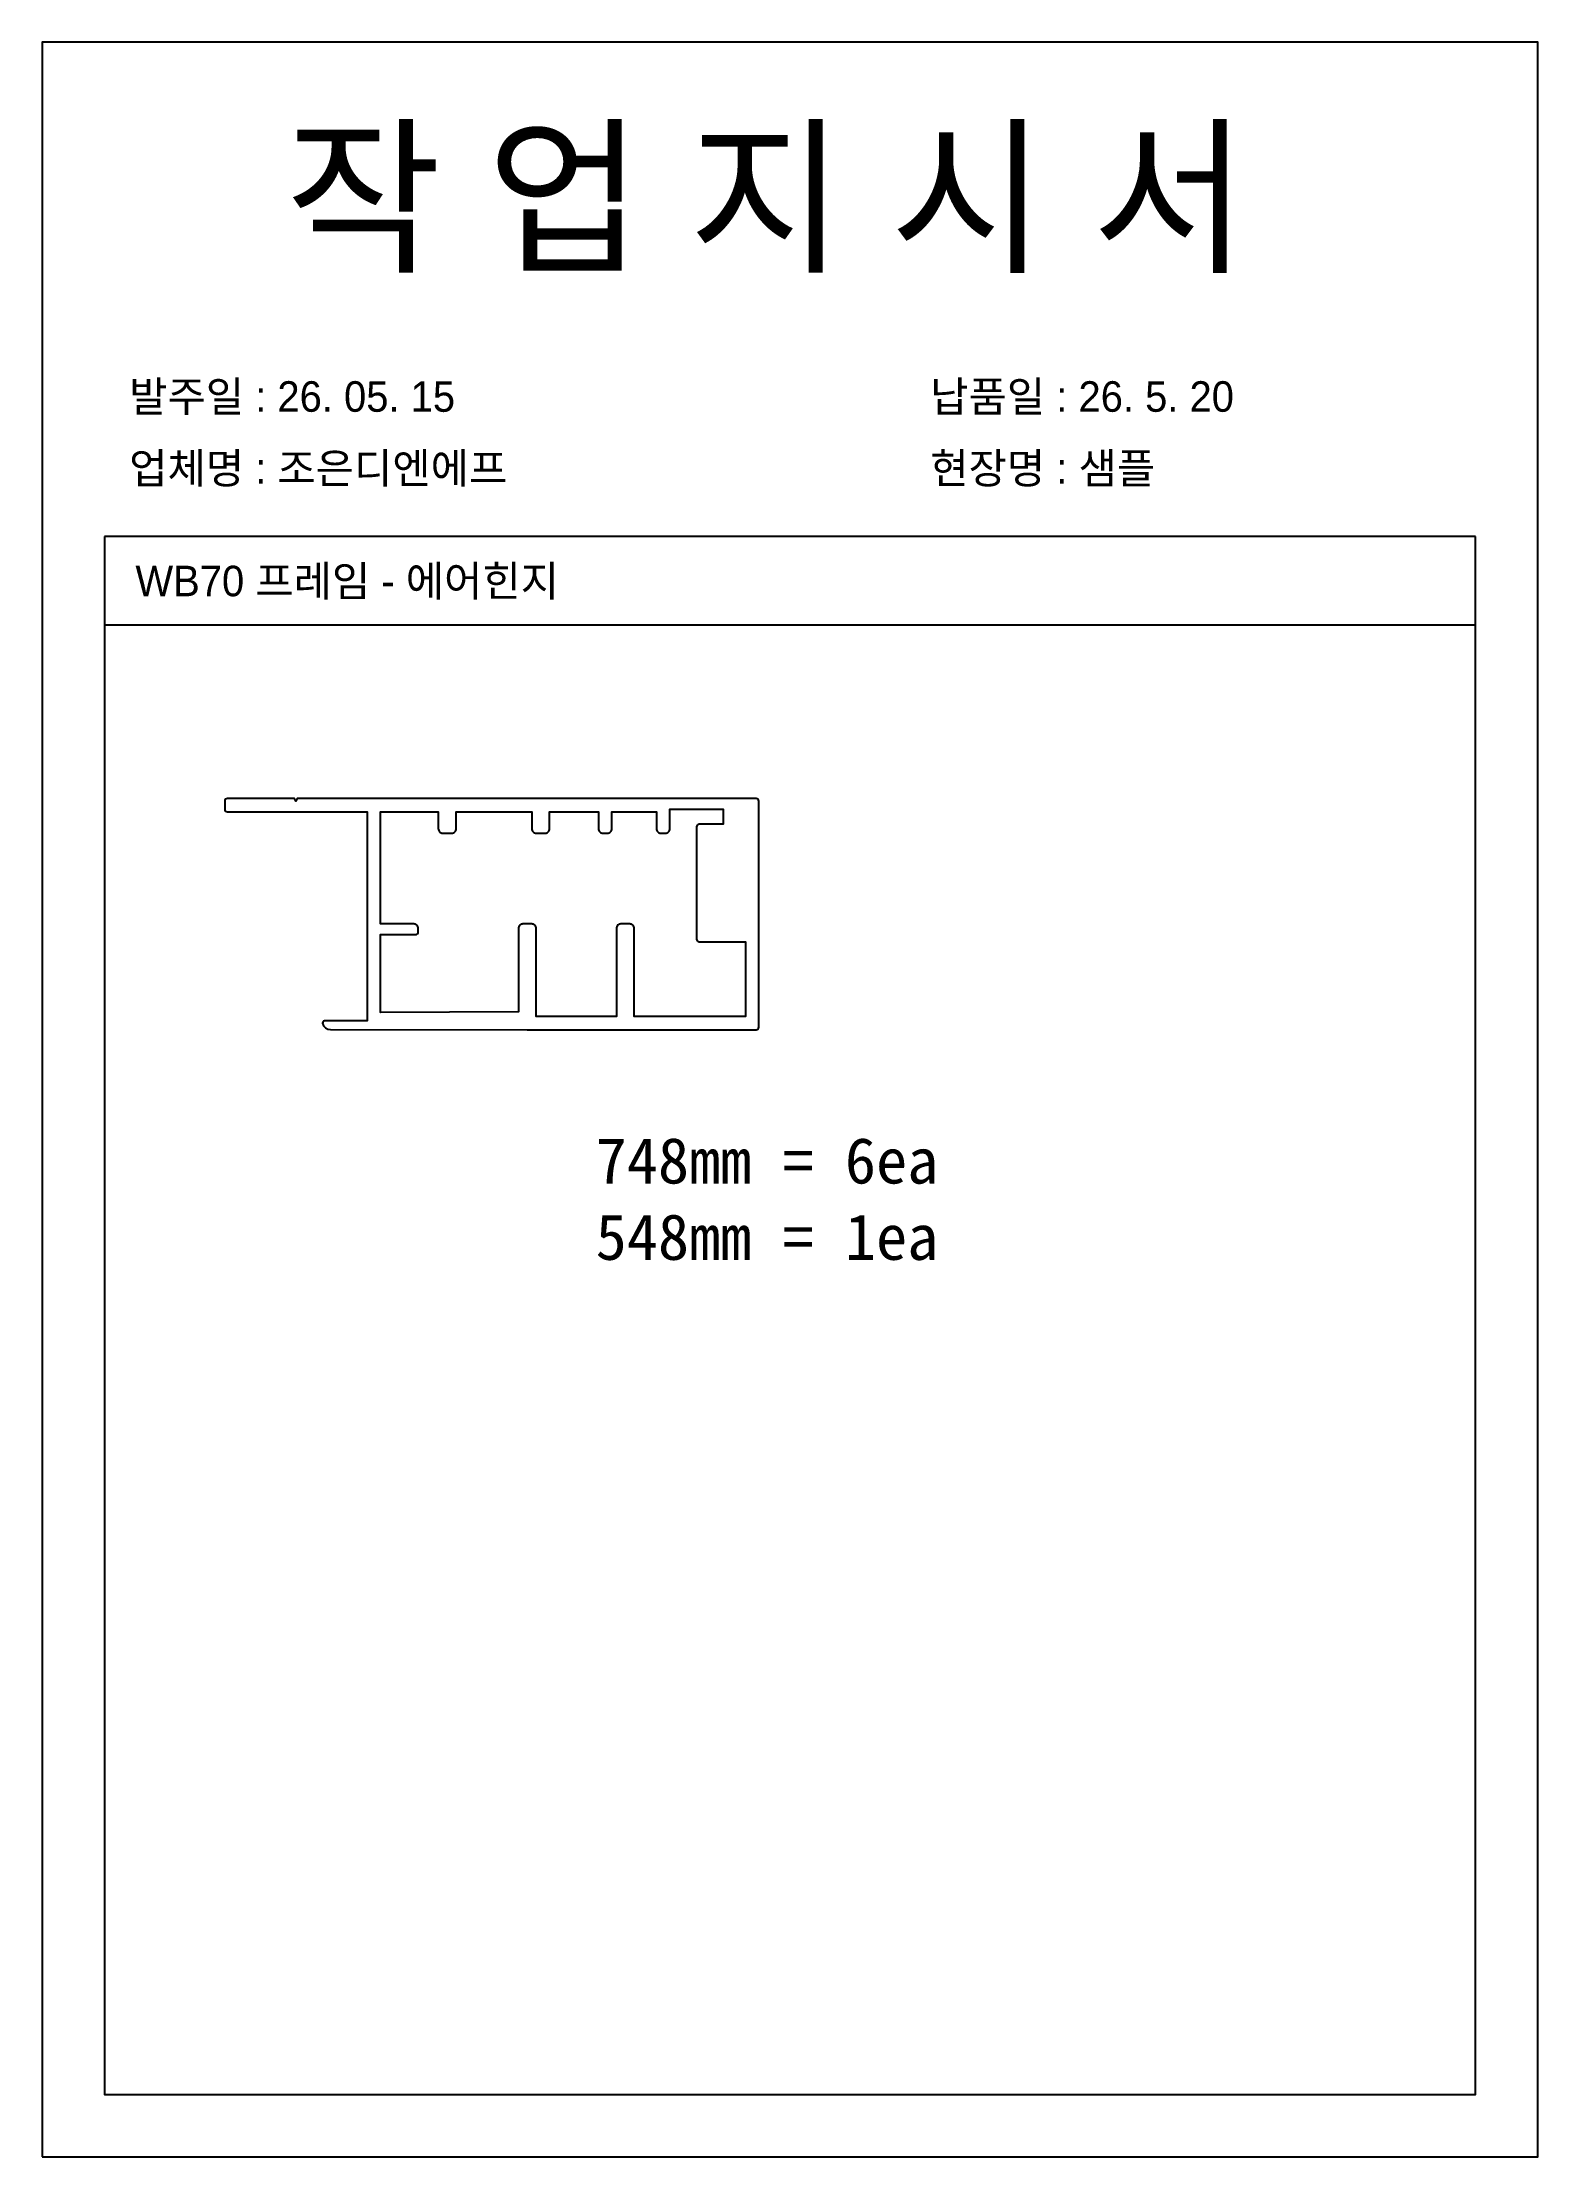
# Model space of a CAD drawing. Header units: millimetres. Extents: x -44117 to 256353, y -2095463 to 65325.
# Drawn here: x 125854 to 127534, y -946371 to -943995 of the extents above; entities that cross this region are included whole.
import ezdxf

# ---------------------------------------------------------------- set-up
doc = ezdxf.new("R2010")
doc.units = ezdxf.units.MM
doc.header["$LTSCALE"] = 10

msp = doc.modelspace()

# ---------------------------------------------------------------- texts
at = {"attachment_point": 1}
for s, heights, insert, char_height in [('{\\fGulim|b0|i0|c129|p50;작 업 지 시 서}', [-155.84554], (126127.07715, -944099.33916), 140), ('{\\fGulim|b0|i0|c129|p50;발주일 : 26. 05. 15}', [38.18216], (125951.86779, -944376.05958), 34.3), ('{\\fGulim|b0|i0|c129|p50;납품일 : 26. 5. 20}', [37.67976], (126851.84578, -944376.05958), 34.3), ('{\\fGulim|b0|i0|c129|p50;업체명 : 조은디엔에프}', [36.11279], (125951.86779, -944456.71576), 34.3), ('{\\fGulim|b0|i0|c129|p50;현장명 : 샘플}', [38.2735], (126851.84578, -944456.71576), 34.3), ('{\\fGulim|b0|i0|c129|p50;WB70 프레임 - 에어힌지}', [-38.22783], (125958.91, -944583.38186), 34.3), ('{\\fGulim|b1|i0|c129|p50;}748mm = 6ea\\P548mm = 1ea', [779.44612], (126475.92357, -945226.14248), 51.45)]:
    msp.add_mtext_dynamic_manual_height_columns(s, width=3307.3198183, gutter_width=12.5, heights=heights, dxfattribs=dict(at, insert=insert, char_height=char_height))

# ---------------------------------------------------------------- linework, layer by layer
for p, q in [((127464.27054, -944550.34637), (125924.27054, -944550.34637)), ((127464.27054, -944650.34637), (125924.27054, -944650.34637))]:
    msp.add_line(p, q)
msp.add_lwpolyline([(125854.27054, -946371.17665), (127534.27054, -946371.17665), (127534.27054, -943995.17665), (125854.27054, -943995.17665)], close=True)
msp.add_lwpolyline([(125924.27054, -944550.34637), (125924.27054, -946301.17665), (127464.27054, -946301.17665), (127464.27054, -944550.34637)])
at = {"color": 0}
for points in [[(126399.2578, -945104.92387), (126656.18837, -945104.92387, 0.4142135624), (126659.18837, -945101.92387), (126659.18837, -944847.92387, 0.4142135624), (126656.18837, -944844.92387), (126140.68837, -944844.92387), (126139.18837, -944847.92387), (126137.68837, -944844.92387), (126062.18837, -944844.92387, 0.4142135624), (126059.18837, -944847.92387), (126059.18837, -944856.92387, 0.4142135624), (126062.18837, -944859.92387), (126219.18837, -944859.92387), (126219.18837, -945094.92387), (126171.18837, -945094.92387, 0.4669357671), (126169.21948, -945097.27523, 0.3630945399), (126178.07023, -945104.6941), (126399.11897, -945104.92194, 0.0069427707), (126399.2578, -945104.92387), (126399.2578, -945104.92387)], [(126589.18837, -944876.92387), (126589.18837, -945002.92387, 0.4142135624), (126592.18837, -945005.92387), (126644.18837, -945005.92387), (126644.18837, -945089.92387), (126519.18837, -945089.92387), (126519.18837, -944990.92387, 0.4142135624), (126514.18837, -944985.92387), (126504.18837, -944985.92387, 0.4142135624), (126499.18837, -944990.92387), (126499.18837, -945089.92387), (126409.18837, -945089.92387), (126409.18837, -944990.92387, 0.4142135624), (126404.18837, -944985.92387), (126394.18837, -944985.92387, 0.4142135624), (126389.18837, -944990.92387), (126389.18837, -945084.51983), (126234.18837, -945085.47942), (126234.18837, -944997.92387), (126273.68837, -944997.92387, 0.4142135624), (126276.68837, -944994.92387), (126276.68837, -944990.92387, 0.4142135624), (126271.68837, -944985.92387), (126234.18837, -944985.92387), (126234.18837, -944859.92387), (126299.18837, -944859.92387), (126299.18837, -944878.92387, 0.4142135624), (126304.18837, -944883.92387), (126314.18837, -944883.92387, 0.4142135624), (126319.18837, -944878.92387), (126319.18837, -944859.92387), (126404.18837, -944859.92387), (126404.18837, -944878.92387, 0.4142135624), (126409.18837, -944883.92387), (126419.18837, -944883.92387, 0.4142135624), (126424.18837, -944878.92387), (126424.18837, -944859.92387), (126479.18837, -944859.92387), (126479.18837, -944878.92387, 0.4142135624), (126484.18837, -944883.92387), (126489.18837, -944883.92387, 0.4142135624), (126494.18837, -944878.92387), (126494.18837, -944859.92387), (126544.18837, -944859.92387), (126544.18837, -944878.92387, 0.4142135624), (126549.18837, -944883.92387), (126554.18837, -944883.92387, 0.4142135624), (126559.18837, -944878.92387), (126559.18837, -944856.92387), (126619.18837, -944856.92387), (126619.18837, -944873.92387), (126592.18837, -944873.92387, 0.4142135624)]]:
    msp.add_lwpolyline(points, format="xyb", close=True, dxfattribs=at)

msp.set_redraw_order([(e.dxf.handle, doc.entitydb.next_handle()) for e in msp.query("TEXT MTEXT ATTDEF DIMENSION ARC_DIMENSION")])  # texts and dimensions are drawn at this point

doc.saveas('drawing.dxf')
